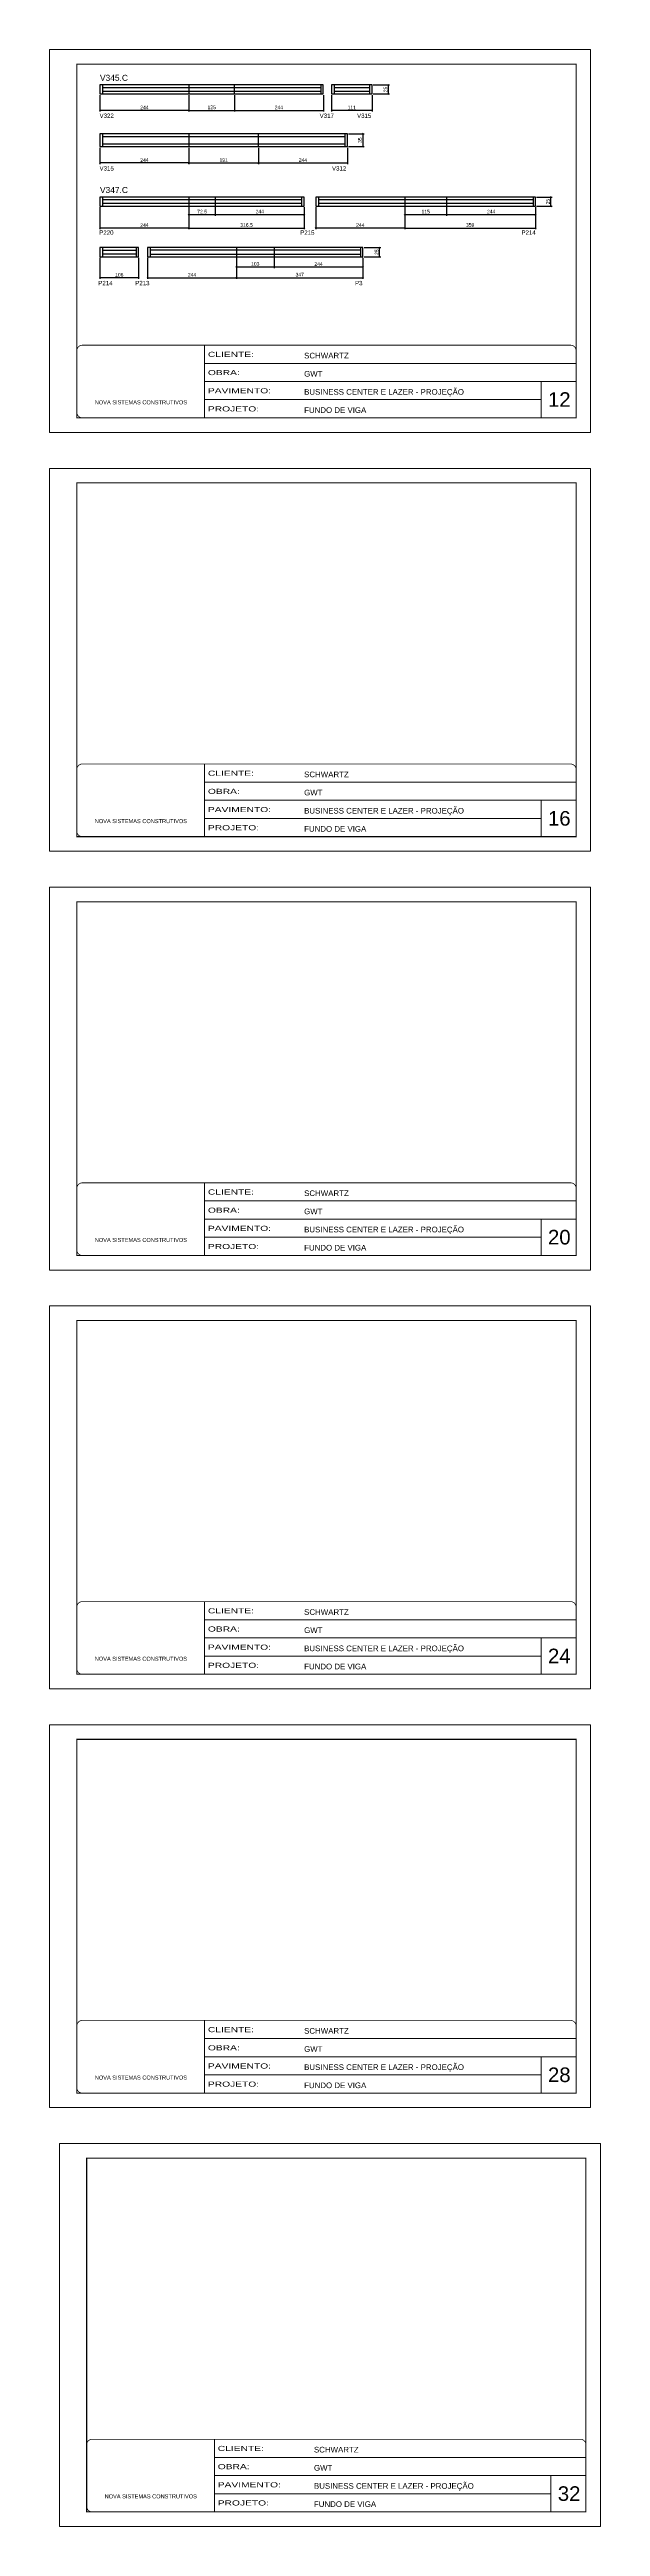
# Model space of a CAD drawing. Extents: x 3245 to 12416, y 917 to 10295.
# Drawn here: x 8014 to 9526, y 917 to 7710 of the extents above; entities that cross this region are included whole.
import ezdxf

# ---------------------------------------------------------------- set-up
doc = ezdxf.new("R2010")
doc.units = 0
doc.linetypes.add('CONTINUO', pattern=[0])
doc.linetypes.add('DASHED', pattern=[0.75, 0.5, -0.25])
for name, color, linetype in [('5', 5, 'Continuous'), ('COTA', 241, 'Continuous'), ('NOMENCLATURA', 7, 'Continuous'), ('Painéis', 200, 'Continuous'), ('SARR_2.2x7', 40, 'Continuous')]:
    doc.layers.add(name, color=color, linetype=linetype)
for name, color, linetype, lineweight in [('CARIMBO', 255, 'Continuous', 9), ('Folhas', 255, 'Continuous', 9), ('SARRAFO DE PRESSAO', 251, 'DASHED', 9)]:
    doc.layers.add(name, color=color, linetype=linetype, lineweight=lineweight)
doc.styles.add('ARIAL', font='arial.ttf')
doc.styles.add('COTA TECNICA-50', font='techl___.ttf', dxfattribs={"height": 10})
doc.styles.get("Standard").update_dxf_attribs({"font": 'arial.ttf'})
doc.styles.add('Tecnologia', font='')
doc.styles.get('Tecnologia').set_extended_font_data('Forgotten Futurist')
doc.dimstyles.new('COTA PAINEL-50', dxfattribs={"dimtxt": 10, "dimasz": 3, "dimexe": 3, "dimexo": 3, "dimgap": 3, "dimtad": 1, "dimdec": 1, "dimzin": 12, "dimdsep": 46, "dimtxsty": 'COTA TECNICA-50', "dimblk1": 'OBLIQUE', "dimblk2": 'OBLIQUE', "dimsah": 1, "dimcen": 0.9, "dimclrd": 4, "dimclre": 4, "dimclrt": 240, "dimadec": 1, "dimazin": 3, "dimtfac": 1, "dimtdec": 1, "dimtmove": 0, "dimatfit": 3, "dimfxl": 1, "dimtolj": 1, "dimtzin": 12, "dimarcsym": 0})

# ---------------------------------------------------------------- blocks, each defined once
blk = doc.blocks.new('9999999999')
at = {"color": 30, "linetype": 'CONTINUO'}
for p, q in [((98564.6, 34230.2), (98564.6, 34429.4)), ((98564.6, 34379.6), (99584, 34379.6)), ((98564.6, 34329.8), (99488, 34329.8)), ((99584, 34329.8), (99488, 34329.8)), ((99488, 34329.8), (99488, 34230.2)), ((98564.6, 34280), (99488, 34280))]:
    blk.add_line(p, q, dxfattribs=at)
at = {"color": 30, "linetype": 'CONTINUO', "const_width": 2}
blk.add_lwpolyline([(99584, 34230.2), (99584, 34414.4, 0.414214), (99569, 34429.4), (98229, 34429.4, 0.414214), (98214, 34414.4), (98214, 34245.2, 0.414214), (98229, 34230.2), (99584, 34230.2)], format="xyb", dxfattribs=at)
at = {"layer": 'Folhas'}
blk.add_lwpolyline([(98139, 34190.2), (99624, 34190.2), (99624, 35240.2), (98139, 35240.2)], close=True, dxfattribs=at)
at = {"layer": 'Folhas', "color": 30, "const_width": 3}
blk.add_lwpolyline([(98214, 34230.2), (99584, 34230.2), (99584, 35200.2), (98214, 35200.2)], close=True, dxfattribs=at)
at = {"color": 7, "linetype": 'Continuous', "ltscale": 5, "style": 'ARIAL'}
for s, height, p in [('SCHWARTZ', 15.48, (98837.7, 34393.1)), ('GWT', 15.48, (98837.7, 34343.3)), ('BUSINESS CENTER E LAZER - PROJEÇÃO', 15.483, (98837.7, 34293.5)), ('NOVA SISTEMAS CONSTRUTIVOS', 11.059, (98263.2, 34267.2)), ('FUNDO DE VIGA', 15.483, (98837.7, 34243.7))]:
    blk.add_text(s, height=height, dxfattribs=at).set_placement(p)
at = {"layer": 'Folhas', "color": 7, "style": 'Tecnologia', "width": 1.5}
for s, p in [('CLIENTE:', (98573.7, 34397.2)), ('OBRA:', (98573.7, 34347.3)), ('PAVIMENTO:', (98573.7, 34297.5)), ('PROJETO:', (98573.7, 34247.7))]:
    blk.add_text(s, height=14, dxfattribs=at).set_placement(p)
blk = doc.blocks.new('_Oblique')
at = {"color": 0, "linetype": 'ByBlock', "lineweight": -2}
blk.add_line((-0.5, -0.5), (0.5, 0.5), dxfattribs=at)
blk = doc.blocks.new('*D265')
at = {"layer": 'COTA', "color": 4, "linetype": 'ByBlock', "lineweight": -2, "transparency": 16777216}
for p, q in [((8152.3, 7585.2), (8152.3, 7540.3)), ((8396.3, 7543.3), (8152.3, 7543.3)), ((8396.3, 7585.2), (8396.3, 7540.3))]:
    blk.add_line(p, q, dxfattribs=at)
at = {"layer": 'Defpoints', "color": 0, "linetype": 'ByBlock', "transparency": 16777216}
for p in [(8152.3, 7588.2), (8152.3, 7543.3), (8396.3, 7588.2)]:
    blk.add_point(p, dxfattribs=at)
at = {"layer": 'COTA', "color": 4, "linetype": 'ByBlock', "lineweight": -2, "transparency": 16777216, "xscale": 3, "yscale": 3, "zscale": 3, "rotation": 180}
blk.add_blockref('_Oblique', (8152.3, 7543.3), dxfattribs=at)
at = {"layer": 'COTA', "color": 4, "linetype": 'ByBlock', "lineweight": -2, "transparency": 16777216, "xscale": 3, "yscale": 3, "zscale": 3}
blk.add_blockref('_Oblique', (8396.3, 7543.3), dxfattribs=at)
at = {"layer": 'COTA', "color": 240, "linetype": 'ByBlock', "transparency": 16777216, "insert": (8274.3, 7551.4), "char_height": 10, "attachment_point": 5, "style": 'COTA TECNICA-50'}
blk.add_mtext('\\A1;244', dxfattribs=at)
blk = doc.blocks.new('*D429')
at = {"layer": 'COTA', "color": 4, "linetype": 'ByBlock', "lineweight": -2, "transparency": 16777216}
for p, q in [((8396.3, 7585.2), (8396.3, 7540.3)), ((8396.3, 7543.3), (8521.3, 7543.3)), ((8521.3, 7585.2), (8521.3, 7540.3))]:
    blk.add_line(p, q, dxfattribs=at)
at = {"layer": 'Defpoints', "color": 0, "linetype": 'ByBlock', "transparency": 16777216}
for p in [(8396.3, 7588.2), (8521.3, 7588.2), (8521.3, 7543.3)]:
    blk.add_point(p, dxfattribs=at)
at = {"layer": 'COTA', "color": 4, "linetype": 'ByBlock', "lineweight": -2, "transparency": 16777216, "xscale": 3, "yscale": 3, "zscale": 3, "rotation": 180}
blk.add_blockref('_Oblique', (8396.3, 7543.3), dxfattribs=at)
at = {"layer": 'COTA', "color": 4, "linetype": 'ByBlock', "lineweight": -2, "transparency": 16777216, "xscale": 3, "yscale": 3, "zscale": 3}
blk.add_blockref('_Oblique', (8521.3, 7543.3), dxfattribs=at)
at = {"layer": 'COTA', "color": 240, "linetype": 'ByBlock', "transparency": 16777216, "insert": (8458.8, 7551.5), "char_height": 10, "attachment_point": 5, "style": 'COTA TECNICA-50'}
blk.add_mtext('\\A1;125', dxfattribs=at)
blk = doc.blocks.new('*D430')
at = {"layer": 'COTA', "color": 4, "linetype": 'ByBlock', "lineweight": -2, "transparency": 16777216}
for p, q in [((8521.3, 7585.2), (8521.3, 7540.3)), ((8521.3, 7543.3), (8765.3, 7543.3)), ((8765.3, 7585.2), (8765.3, 7540.3))]:
    blk.add_line(p, q, dxfattribs=at)
at = {"layer": 'Defpoints', "color": 0, "linetype": 'ByBlock', "transparency": 16777216}
for p in [(8521.3, 7588.2), (8765.3, 7588.2), (8765.3, 7543.3)]:
    blk.add_point(p, dxfattribs=at)
at = {"layer": 'COTA', "color": 4, "linetype": 'ByBlock', "lineweight": -2, "transparency": 16777216, "xscale": 3, "yscale": 3, "zscale": 3, "rotation": 180}
blk.add_blockref('_Oblique', (8521.3, 7543.3), dxfattribs=at)
at = {"layer": 'COTA', "color": 4, "linetype": 'ByBlock', "lineweight": -2, "transparency": 16777216, "xscale": 3, "yscale": 3, "zscale": 3}
blk.add_blockref('_Oblique', (8765.3, 7543.3), dxfattribs=at)
at = {"layer": 'COTA', "color": 240, "linetype": 'ByBlock', "transparency": 16777216, "insert": (8643.3, 7551.4), "char_height": 10, "attachment_point": 5, "style": 'COTA TECNICA-50'}
blk.add_mtext('\\A1;244', dxfattribs=at)
blk = doc.blocks.new('*D431')
at = {"layer": 'COTA', "color": 4, "linetype": 'ByBlock', "lineweight": -2, "transparency": 16777216}
for p, q in [((8788, 7585.2), (8788, 7540.3)), ((8899, 7543.3), (8788, 7543.3)), ((8899, 7585.2), (8899, 7540.3))]:
    blk.add_line(p, q, dxfattribs=at)
at = {"layer": 'Defpoints', "color": 0, "linetype": 'ByBlock', "transparency": 16777216}
for p in [(8788, 7588.2), (8788, 7543.3), (8899, 7588.2)]:
    blk.add_point(p, dxfattribs=at)
at = {"layer": 'COTA', "color": 4, "linetype": 'ByBlock', "lineweight": -2, "transparency": 16777216, "xscale": 3, "yscale": 3, "zscale": 3, "rotation": 180}
blk.add_blockref('_Oblique', (8788, 7543.3), dxfattribs=at)
at = {"layer": 'COTA', "color": 4, "linetype": 'ByBlock', "lineweight": -2, "transparency": 16777216, "xscale": 3, "yscale": 3, "zscale": 3}
blk.add_blockref('_Oblique', (8899, 7543.3), dxfattribs=at)
at = {"layer": 'COTA', "color": 240, "linetype": 'ByBlock', "transparency": 16777216, "insert": (8843.5, 7551.4), "char_height": 10, "attachment_point": 5, "style": 'COTA TECNICA-50'}
blk.add_mtext('\\A1;111', dxfattribs=at)
blk = doc.blocks.new('*D432')
at = {"layer": 'COTA', "color": 4, "linetype": 'ByBlock', "lineweight": -2, "transparency": 16777216}
for p, q in [((8902, 7613.2), (8946.8, 7613.2)), ((8943.8, 7588.2), (8943.8, 7613.2)), ((8902, 7588.2), (8946.8, 7588.2))]:
    blk.add_line(p, q, dxfattribs=at)
at = {"layer": 'Defpoints', "color": 0, "linetype": 'ByBlock', "transparency": 16777216}
for p in [(8899, 7613.2), (8943.8, 7613.2), (8899, 7588.2)]:
    blk.add_point(p, dxfattribs=at)
at = {"layer": 'COTA', "color": 4, "linetype": 'ByBlock', "lineweight": -2, "transparency": 16777216, "xscale": 3, "yscale": 3, "zscale": 3}
for p, rotation in [((8943.8, 7613.2), 90), ((8943.8, 7588.2), 270)]:
    blk.add_blockref('_Oblique', p, dxfattribs=dict(at, rotation=rotation))
at = {"layer": 'COTA', "color": 240, "linetype": 'ByBlock', "transparency": 16777216, "insert": (8935.7, 7600.7), "char_height": 10, "attachment_point": 5, "rotation": 90, "style": 'COTA TECNICA-50'}
blk.add_mtext('\\A1;25', dxfattribs=at)
blk = doc.blocks.new('*D266')
at = {"layer": 'COTA', "color": 4, "linetype": 'ByBlock', "lineweight": -2, "transparency": 16777216}
for p, q in [((8152.3, 7440.9), (8152.3, 7396)), ((8396.3, 7440.9), (8396.3, 7396)), ((8396.3, 7399), (8152.3, 7399))]:
    blk.add_line(p, q, dxfattribs=at)
at = {"layer": 'Defpoints', "color": 0, "linetype": 'ByBlock', "transparency": 16777216}
for p in [(8152.3, 7443.9), (8396.3, 7443.9), (8152.3, 7399)]:
    blk.add_point(p, dxfattribs=at)
at = {"layer": 'COTA', "color": 4, "linetype": 'ByBlock', "lineweight": -2, "transparency": 16777216, "xscale": 3, "yscale": 3, "zscale": 3, "rotation": 180}
blk.add_blockref('_Oblique', (8152.3, 7399), dxfattribs=at)
at = {"layer": 'COTA', "color": 4, "linetype": 'ByBlock', "lineweight": -2, "transparency": 16777216, "xscale": 3, "yscale": 3, "zscale": 3}
blk.add_blockref('_Oblique', (8396.3, 7399), dxfattribs=at)
at = {"layer": 'COTA', "color": 240, "linetype": 'ByBlock', "transparency": 16777216, "insert": (8274.3, 7407), "char_height": 10, "attachment_point": 5, "style": 'COTA TECNICA-50'}
blk.add_mtext('\\A1;244', dxfattribs=at)
blk = doc.blocks.new('*D433')
at = {"layer": 'COTA', "color": 4, "linetype": 'ByBlock', "lineweight": -2, "transparency": 16777216}
for p, q in [((8396.3, 7440.9), (8396.3, 7396)), ((8587.3, 7440.9), (8587.3, 7396)), ((8396.3, 7399), (8587.3, 7399))]:
    blk.add_line(p, q, dxfattribs=at)
at = {"layer": 'Defpoints', "color": 0, "linetype": 'ByBlock', "transparency": 16777216}
for p in [(8396.3, 7443.9), (8587.3, 7443.9), (8587.3, 7399)]:
    blk.add_point(p, dxfattribs=at)
at = {"layer": 'COTA', "color": 4, "linetype": 'ByBlock', "lineweight": -2, "transparency": 16777216, "xscale": 3, "yscale": 3, "zscale": 3, "rotation": 180}
blk.add_blockref('_Oblique', (8396.3, 7399), dxfattribs=at)
at = {"layer": 'COTA', "color": 4, "linetype": 'ByBlock', "lineweight": -2, "transparency": 16777216, "xscale": 3, "yscale": 3, "zscale": 3}
blk.add_blockref('_Oblique', (8587.3, 7399), dxfattribs=at)
at = {"layer": 'COTA', "color": 240, "linetype": 'ByBlock', "transparency": 16777216, "insert": (8491.8, 7407.1), "char_height": 10, "attachment_point": 5, "style": 'COTA TECNICA-50'}
blk.add_mtext('\\A1;191', dxfattribs=at)
blk = doc.blocks.new('*D434')
at = {"layer": 'COTA', "color": 4, "linetype": 'ByBlock', "lineweight": -2, "transparency": 16777216}
for p, q in [((8587.3, 7440.9), (8587.3, 7396)), ((8831.3, 7440.9), (8831.3, 7396)), ((8587.3, 7399), (8831.3, 7399))]:
    blk.add_line(p, q, dxfattribs=at)
at = {"layer": 'Defpoints', "color": 0, "linetype": 'ByBlock', "transparency": 16777216}
for p in [(8587.3, 7443.9), (8831.3, 7443.9), (8831.3, 7399)]:
    blk.add_point(p, dxfattribs=at)
at = {"layer": 'COTA', "color": 4, "linetype": 'ByBlock', "lineweight": -2, "transparency": 16777216, "xscale": 3, "yscale": 3, "zscale": 3, "rotation": 180}
blk.add_blockref('_Oblique', (8587.3, 7399), dxfattribs=at)
at = {"layer": 'COTA', "color": 4, "linetype": 'ByBlock', "lineweight": -2, "transparency": 16777216, "xscale": 3, "yscale": 3, "zscale": 3}
blk.add_blockref('_Oblique', (8831.3, 7399), dxfattribs=at)
at = {"layer": 'COTA', "color": 240, "linetype": 'ByBlock', "transparency": 16777216, "insert": (8709.3, 7407), "char_height": 10, "attachment_point": 5, "style": 'COTA TECNICA-50'}
blk.add_mtext('\\A1;244', dxfattribs=at)
blk = doc.blocks.new('*D435')
at = {"layer": 'COTA', "color": 4, "linetype": 'ByBlock', "lineweight": -2, "transparency": 16777216}
for p, q in [((8834.3, 7478.9), (8877.1, 7478.9)), ((8874.1, 7478.9), (8874.1, 7443.9)), ((8834.3, 7443.9), (8877.1, 7443.9))]:
    blk.add_line(p, q, dxfattribs=at)
at = {"layer": 'Defpoints', "color": 0, "linetype": 'ByBlock', "transparency": 16777216}
for p in [(8831.3, 7478.9), (8831.3, 7443.9), (8874.1, 7443.9)]:
    blk.add_point(p, dxfattribs=at)
at = {"layer": 'COTA', "color": 4, "linetype": 'ByBlock', "lineweight": -2, "transparency": 16777216, "xscale": 3, "yscale": 3, "zscale": 3}
for p, rotation in [((8874.1, 7478.9), 90), ((8874.1, 7443.9), 270)]:
    blk.add_blockref('_Oblique', p, dxfattribs=dict(at, rotation=rotation))
at = {"layer": 'COTA', "color": 240, "linetype": 'ByBlock', "transparency": 16777216, "insert": (8865.8, 7461.4), "char_height": 10, "attachment_point": 5, "rotation": 90, "style": 'COTA TECNICA-50'}
blk.add_mtext('\\A1;35', dxfattribs=at)
blk = doc.blocks.new('*D436')
at = {"layer": 'COTA', "color": 4, "linetype": 'ByBlock', "lineweight": -2, "transparency": 16777216}
for p, q in [((8152.3, 7277.6), (8152.3, 7217.6)), ((8396.3, 7277.6), (8396.3, 7217.6)), ((8396.3, 7220.6), (8152.3, 7220.6))]:
    blk.add_line(p, q, dxfattribs=at)
at = {"layer": 'Defpoints', "color": 0, "linetype": 'ByBlock', "transparency": 16777216}
for p in [(8152.3, 7280.6), (8396.3, 7280.6), (8152.3, 7220.6)]:
    blk.add_point(p, dxfattribs=at)
at = {"layer": 'COTA', "color": 4, "linetype": 'ByBlock', "lineweight": -2, "transparency": 16777216, "xscale": 3, "yscale": 3, "zscale": 3, "rotation": 180}
blk.add_blockref('_Oblique', (8152.3, 7220.6), dxfattribs=at)
at = {"layer": 'COTA', "color": 4, "linetype": 'ByBlock', "lineweight": -2, "transparency": 16777216, "xscale": 3, "yscale": 3, "zscale": 3}
blk.add_blockref('_Oblique', (8396.3, 7220.6), dxfattribs=at)
at = {"layer": 'COTA', "color": 240, "linetype": 'ByBlock', "transparency": 16777216, "insert": (8274.3, 7228.7), "char_height": 10, "attachment_point": 5, "style": 'COTA TECNICA-50'}
blk.add_mtext('\\A1;244', dxfattribs=at)
blk = doc.blocks.new('*D407')
at = {"layer": 'COTA', "color": 4, "linetype": 'ByBlock', "lineweight": -2, "transparency": 16777216}
for p, q in [((8396.3, 7277.6), (8396.3, 7217.6)), ((8712.8, 7277.6), (8712.8, 7217.6)), ((8396.3, 7220.6), (8712.8, 7220.6))]:
    blk.add_line(p, q, dxfattribs=at)
at = {"layer": 'Defpoints', "color": 0, "linetype": 'ByBlock', "transparency": 16777216}
for p in [(8396.3, 7280.6), (8712.8, 7280.6), (8712.8, 7220.6)]:
    blk.add_point(p, dxfattribs=at)
at = {"layer": 'COTA', "color": 4, "linetype": 'ByBlock', "lineweight": -2, "transparency": 16777216, "xscale": 3, "yscale": 3, "zscale": 3, "rotation": 180}
blk.add_blockref('_Oblique', (8396.3, 7220.6), dxfattribs=at)
at = {"layer": 'COTA', "color": 4, "linetype": 'ByBlock', "lineweight": -2, "transparency": 16777216, "xscale": 3, "yscale": 3, "zscale": 3}
blk.add_blockref('_Oblique', (8712.8, 7220.6), dxfattribs=at)
at = {"layer": 'COTA', "color": 240, "linetype": 'ByBlock', "transparency": 16777216, "insert": (8554.5, 7228.9), "char_height": 10, "attachment_point": 5, "style": 'COTA TECNICA-50'}
blk.add_mtext('\\A1;316.5', dxfattribs=at)
blk = doc.blocks.new('*D408')
at = {"layer": 'COTA', "color": 4, "linetype": 'ByBlock', "lineweight": -2, "transparency": 16777216}
for p, q in [((8396.3, 7277.6), (8396.3, 7254.5)), ((8468.8, 7277.6), (8468.8, 7254.5)), ((8396.3, 7257.5), (8468.8, 7257.5))]:
    blk.add_line(p, q, dxfattribs=at)
at = {"layer": 'Defpoints', "color": 0, "linetype": 'ByBlock', "transparency": 16777216}
for p in [(8396.3, 7280.6), (8468.8, 7280.6), (8468.8, 7257.5)]:
    blk.add_point(p, dxfattribs=at)
at = {"layer": 'COTA', "color": 4, "linetype": 'ByBlock', "lineweight": -2, "transparency": 16777216, "xscale": 3, "yscale": 3, "zscale": 3, "rotation": 180}
blk.add_blockref('_Oblique', (8396.3, 7257.5), dxfattribs=at)
at = {"layer": 'COTA', "color": 4, "linetype": 'ByBlock', "lineweight": -2, "transparency": 16777216, "xscale": 3, "yscale": 3, "zscale": 3}
blk.add_blockref('_Oblique', (8468.8, 7257.5), dxfattribs=at)
at = {"layer": 'COTA', "color": 240, "linetype": 'ByBlock', "transparency": 16777216, "insert": (8432.5, 7265.6), "char_height": 10, "attachment_point": 5, "style": 'COTA TECNICA-50'}
blk.add_mtext('\\A1;72.5', dxfattribs=at)
blk = doc.blocks.new('*D409')
at = {"layer": 'COTA', "color": 4, "linetype": 'ByBlock', "lineweight": -2, "transparency": 16777216}
for p, q in [((8468.8, 7277.6), (8468.8, 7254.5)), ((8712.8, 7277.6), (8712.8, 7254.5)), ((8468.8, 7257.5), (8712.8, 7257.5))]:
    blk.add_line(p, q, dxfattribs=at)
at = {"layer": 'Defpoints', "color": 0, "linetype": 'ByBlock', "transparency": 16777216}
for p in [(8468.8, 7280.6), (8712.8, 7280.6), (8712.8, 7257.5)]:
    blk.add_point(p, dxfattribs=at)
at = {"layer": 'COTA', "color": 4, "linetype": 'ByBlock', "lineweight": -2, "transparency": 16777216, "xscale": 3, "yscale": 3, "zscale": 3, "rotation": 180}
blk.add_blockref('_Oblique', (8468.8, 7257.5), dxfattribs=at)
at = {"layer": 'COTA', "color": 4, "linetype": 'ByBlock', "lineweight": -2, "transparency": 16777216, "xscale": 3, "yscale": 3, "zscale": 3}
blk.add_blockref('_Oblique', (8712.8, 7257.5), dxfattribs=at)
at = {"layer": 'COTA', "color": 240, "linetype": 'ByBlock', "transparency": 16777216, "insert": (8590.8, 7265.6), "char_height": 10, "attachment_point": 5, "style": 'COTA TECNICA-50'}
blk.add_mtext('\\A1;244', dxfattribs=at)
blk = doc.blocks.new('*D410')
at = {"layer": 'COTA', "color": 4, "linetype": 'ByBlock', "lineweight": -2, "transparency": 16777216}
for p, q in [((8744.6, 7277.6), (8744.6, 7217.6)), ((8988.6, 7277.6), (8988.6, 7217.6)), ((8988.6, 7220.6), (8744.6, 7220.6))]:
    blk.add_line(p, q, dxfattribs=at)
at = {"layer": 'Defpoints', "color": 0, "linetype": 'ByBlock', "transparency": 16777216}
for p in [(8744.6, 7280.6), (8988.6, 7280.6), (8744.6, 7220.6)]:
    blk.add_point(p, dxfattribs=at)
at = {"layer": 'COTA', "color": 4, "linetype": 'ByBlock', "lineweight": -2, "transparency": 16777216, "xscale": 3, "yscale": 3, "zscale": 3, "rotation": 180}
blk.add_blockref('_Oblique', (8744.6, 7220.6), dxfattribs=at)
at = {"layer": 'COTA', "color": 4, "linetype": 'ByBlock', "lineweight": -2, "transparency": 16777216, "xscale": 3, "yscale": 3, "zscale": 3}
blk.add_blockref('_Oblique', (8988.6, 7220.6), dxfattribs=at)
at = {"layer": 'COTA', "color": 240, "linetype": 'ByBlock', "transparency": 16777216, "insert": (8866.6, 7228.7), "char_height": 10, "attachment_point": 5, "style": 'COTA TECNICA-50'}
blk.add_mtext('\\A1;244', dxfattribs=at)
blk = doc.blocks.new('*D411')
at = {"layer": 'COTA', "color": 4, "linetype": 'ByBlock', "lineweight": -2, "transparency": 16777216}
for p, q in [((8988.6, 7277.6), (8988.6, 7217.6)), ((9347.6, 7277.6), (9347.6, 7217.6)), ((8988.6, 7220.6), (9347.6, 7220.6))]:
    blk.add_line(p, q, dxfattribs=at)
at = {"layer": 'Defpoints', "color": 0, "linetype": 'ByBlock', "transparency": 16777216}
for p in [(8988.6, 7280.6), (9347.6, 7280.6), (9347.6, 7220.6)]:
    blk.add_point(p, dxfattribs=at)
at = {"layer": 'COTA', "color": 4, "linetype": 'ByBlock', "lineweight": -2, "transparency": 16777216, "xscale": 3, "yscale": 3, "zscale": 3, "rotation": 180}
blk.add_blockref('_Oblique', (8988.6, 7220.6), dxfattribs=at)
at = {"layer": 'COTA', "color": 4, "linetype": 'ByBlock', "lineweight": -2, "transparency": 16777216, "xscale": 3, "yscale": 3, "zscale": 3}
blk.add_blockref('_Oblique', (9347.6, 7220.6), dxfattribs=at)
at = {"layer": 'COTA', "color": 240, "linetype": 'ByBlock', "transparency": 16777216, "insert": (9168.1, 7228.9), "char_height": 10, "attachment_point": 5, "style": 'COTA TECNICA-50'}
blk.add_mtext('\\A1;359', dxfattribs=at)
blk = doc.blocks.new('*D412')
at = {"layer": 'COTA', "color": 4, "linetype": 'ByBlock', "lineweight": -2, "transparency": 16777216}
for p, q in [((8988.6, 7277.6), (8988.6, 7254.5)), ((9103.6, 7277.6), (9103.6, 7254.5)), ((8988.6, 7257.5), (9103.6, 7257.5))]:
    blk.add_line(p, q, dxfattribs=at)
at = {"layer": 'Defpoints', "color": 0, "linetype": 'ByBlock', "transparency": 16777216}
for p in [(8988.6, 7280.6), (9103.6, 7280.6), (9103.6, 7257.5)]:
    blk.add_point(p, dxfattribs=at)
at = {"layer": 'COTA', "color": 4, "linetype": 'ByBlock', "lineweight": -2, "transparency": 16777216, "xscale": 3, "yscale": 3, "zscale": 3, "rotation": 180}
blk.add_blockref('_Oblique', (8988.6, 7257.5), dxfattribs=at)
at = {"layer": 'COTA', "color": 4, "linetype": 'ByBlock', "lineweight": -2, "transparency": 16777216, "xscale": 3, "yscale": 3, "zscale": 3}
blk.add_blockref('_Oblique', (9103.6, 7257.5), dxfattribs=at)
at = {"layer": 'COTA', "color": 240, "linetype": 'ByBlock', "transparency": 16777216, "insert": (9046.1, 7265.6), "char_height": 10, "attachment_point": 5, "style": 'COTA TECNICA-50'}
blk.add_mtext('\\A1;115', dxfattribs=at)
blk = doc.blocks.new('*D413')
at = {"layer": 'COTA', "color": 4, "linetype": 'ByBlock', "lineweight": -2, "transparency": 16777216}
for p, q in [((9103.6, 7277.6), (9103.6, 7254.5)), ((9347.6, 7277.6), (9347.6, 7254.5)), ((9103.6, 7257.5), (9347.6, 7257.5))]:
    blk.add_line(p, q, dxfattribs=at)
at = {"layer": 'Defpoints', "color": 0, "linetype": 'ByBlock', "transparency": 16777216}
for p in [(9103.6, 7280.6), (9347.6, 7280.6), (9347.6, 7257.5)]:
    blk.add_point(p, dxfattribs=at)
at = {"layer": 'COTA', "color": 4, "linetype": 'ByBlock', "lineweight": -2, "transparency": 16777216, "xscale": 3, "yscale": 3, "zscale": 3, "rotation": 180}
blk.add_blockref('_Oblique', (9103.6, 7257.5), dxfattribs=at)
at = {"layer": 'COTA', "color": 4, "linetype": 'ByBlock', "lineweight": -2, "transparency": 16777216, "xscale": 3, "yscale": 3, "zscale": 3}
blk.add_blockref('_Oblique', (9347.6, 7257.5), dxfattribs=at)
at = {"layer": 'COTA', "color": 240, "linetype": 'ByBlock', "transparency": 16777216, "insert": (9225.6, 7265.6), "char_height": 10, "attachment_point": 5, "style": 'COTA TECNICA-50'}
blk.add_mtext('\\A1;244', dxfattribs=at)
blk = doc.blocks.new('*D414')
at = {"layer": 'COTA', "color": 4, "linetype": 'ByBlock', "lineweight": -2, "transparency": 16777216}
for p, q in [((9350.6, 7305.6), (9393, 7305.6)), ((9350.6, 7280.6), (9393, 7280.6)), ((9390, 7280.6), (9390, 7305.6))]:
    blk.add_line(p, q, dxfattribs=at)
at = {"layer": 'Defpoints', "color": 0, "linetype": 'ByBlock', "transparency": 16777216}
for p in [(9347.6, 7305.6), (9347.6, 7280.6), (9390, 7305.6)]:
    blk.add_point(p, dxfattribs=at)
at = {"layer": 'COTA', "color": 4, "linetype": 'ByBlock', "lineweight": -2, "transparency": 16777216, "xscale": 3, "yscale": 3, "zscale": 3}
for p, rotation in [((9390, 7305.6), 90), ((9390, 7280.6), 270)]:
    blk.add_blockref('_Oblique', p, dxfattribs=dict(at, rotation=rotation))
at = {"layer": 'COTA', "color": 240, "linetype": 'ByBlock', "transparency": 16777216, "insert": (9381.9, 7293.1), "char_height": 10, "attachment_point": 5, "rotation": 90, "style": 'COTA TECNICA-50'}
blk.add_mtext('\\A1;25', dxfattribs=at)
blk = doc.blocks.new('*D415')
at = {"layer": 'COTA', "color": 4, "linetype": 'ByBlock', "lineweight": -2, "transparency": 16777216}
for p, q in [((8152.3, 7138.9), (8152.3, 7081.4)), ((8258.3, 7138.9), (8258.3, 7081.4)), ((8258.3, 7084.4), (8152.3, 7084.4))]:
    blk.add_line(p, q, dxfattribs=at)
at = {"layer": 'Defpoints', "color": 0, "linetype": 'ByBlock', "transparency": 16777216}
for p in [(8152.3, 7141.9), (8258.3, 7141.9), (8152.3, 7084.4)]:
    blk.add_point(p, dxfattribs=at)
at = {"layer": 'COTA', "color": 4, "linetype": 'ByBlock', "lineweight": -2, "transparency": 16777216, "xscale": 3, "yscale": 3, "zscale": 3, "rotation": 180}
blk.add_blockref('_Oblique', (8152.3, 7084.4), dxfattribs=at)
at = {"layer": 'COTA', "color": 4, "linetype": 'ByBlock', "lineweight": -2, "transparency": 16777216, "xscale": 3, "yscale": 3, "zscale": 3}
blk.add_blockref('_Oblique', (8258.3, 7084.4), dxfattribs=at)
at = {"layer": 'COTA', "color": 240, "linetype": 'ByBlock', "transparency": 16777216, "insert": (8205.3, 7092.5), "char_height": 10, "attachment_point": 5, "style": 'COTA TECNICA-50'}
blk.add_mtext('\\A1;106', dxfattribs=at)
blk = doc.blocks.new('*D263')
at = {"layer": 'COTA', "color": 4, "linetype": 'ByBlock', "lineweight": -2, "transparency": 16777216}
for p, q in [((8283, 7138.9), (8283, 7081.4)), ((8527, 7138.9), (8527, 7081.4)), ((8283, 7084.4), (8527, 7084.4))]:
    blk.add_line(p, q, dxfattribs=at)
at = {"layer": 'Defpoints', "color": 0, "linetype": 'ByBlock', "transparency": 16777216}
for p in [(8283, 7141.9), (8527, 7141.9), (8527, 7084.4)]:
    blk.add_point(p, dxfattribs=at)
at = {"layer": 'COTA', "color": 4, "linetype": 'ByBlock', "lineweight": -2, "transparency": 16777216, "xscale": 3, "yscale": 3, "zscale": 3, "rotation": 180}
blk.add_blockref('_Oblique', (8283, 7084.4), dxfattribs=at)
at = {"layer": 'COTA', "color": 4, "linetype": 'ByBlock', "lineweight": -2, "transparency": 16777216, "xscale": 3, "yscale": 3, "zscale": 3}
blk.add_blockref('_Oblique', (8527, 7084.4), dxfattribs=at)
at = {"layer": 'COTA', "color": 240, "linetype": 'ByBlock', "transparency": 16777216, "insert": (8405, 7092.5), "char_height": 10, "attachment_point": 5, "style": 'COTA TECNICA-50'}
blk.add_mtext('\\A1;244', dxfattribs=at)
blk = doc.blocks.new('*D416')
at = {"layer": 'COTA', "color": 4, "linetype": 'ByBlock', "lineweight": -2, "transparency": 16777216}
for p, q in [((8527, 7138.9), (8527, 7081.4)), ((8874, 7138.9), (8874, 7081.4)), ((8527, 7084.4), (8874, 7084.4))]:
    blk.add_line(p, q, dxfattribs=at)
at = {"layer": 'Defpoints', "color": 0, "linetype": 'ByBlock', "transparency": 16777216}
for p in [(8527, 7141.9), (8874, 7141.9), (8874, 7084.4)]:
    blk.add_point(p, dxfattribs=at)
at = {"layer": 'COTA', "color": 4, "linetype": 'ByBlock', "lineweight": -2, "transparency": 16777216, "xscale": 3, "yscale": 3, "zscale": 3, "rotation": 180}
blk.add_blockref('_Oblique', (8527, 7084.4), dxfattribs=at)
at = {"layer": 'COTA', "color": 4, "linetype": 'ByBlock', "lineweight": -2, "transparency": 16777216, "xscale": 3, "yscale": 3, "zscale": 3}
blk.add_blockref('_Oblique', (8874, 7084.4), dxfattribs=at)
at = {"layer": 'COTA', "color": 240, "linetype": 'ByBlock', "transparency": 16777216, "insert": (8700.5, 7092.7), "char_height": 10, "attachment_point": 5, "style": 'COTA TECNICA-50'}
blk.add_mtext('\\A1;347', dxfattribs=at)
blk = doc.blocks.new('*D417')
at = {"layer": 'COTA', "color": 4, "linetype": 'ByBlock', "lineweight": -2, "transparency": 16777216}
for p, q in [((8527, 7138.9), (8527, 7110.8)), ((8630, 7138.9), (8630, 7110.8)), ((8527, 7113.8), (8630, 7113.8))]:
    blk.add_line(p, q, dxfattribs=at)
at = {"layer": 'Defpoints', "color": 0, "linetype": 'ByBlock', "transparency": 16777216}
for p in [(8527, 7141.9), (8630, 7141.9), (8630, 7113.8)]:
    blk.add_point(p, dxfattribs=at)
at = {"layer": 'COTA', "color": 4, "linetype": 'ByBlock', "lineweight": -2, "transparency": 16777216, "xscale": 3, "yscale": 3, "zscale": 3, "rotation": 180}
blk.add_blockref('_Oblique', (8527, 7113.8), dxfattribs=at)
at = {"layer": 'COTA', "color": 4, "linetype": 'ByBlock', "lineweight": -2, "transparency": 16777216, "xscale": 3, "yscale": 3, "zscale": 3}
blk.add_blockref('_Oblique', (8630, 7113.8), dxfattribs=at)
at = {"layer": 'COTA', "color": 240, "linetype": 'ByBlock', "transparency": 16777216, "insert": (8578.5, 7122), "char_height": 10, "attachment_point": 5, "style": 'COTA TECNICA-50'}
blk.add_mtext('\\A1;103', dxfattribs=at)
blk = doc.blocks.new('*D418')
at = {"layer": 'COTA', "color": 4, "linetype": 'ByBlock', "lineweight": -2, "transparency": 16777216}
for p, q in [((8630, 7138.9), (8630, 7110.8)), ((8874, 7138.9), (8874, 7110.8)), ((8630, 7113.8), (8874, 7113.8))]:
    blk.add_line(p, q, dxfattribs=at)
at = {"layer": 'Defpoints', "color": 0, "linetype": 'ByBlock', "transparency": 16777216}
for p in [(8630, 7141.9), (8874, 7141.9), (8874, 7113.8)]:
    blk.add_point(p, dxfattribs=at)
at = {"layer": 'COTA', "color": 4, "linetype": 'ByBlock', "lineweight": -2, "transparency": 16777216, "xscale": 3, "yscale": 3, "zscale": 3, "rotation": 180}
blk.add_blockref('_Oblique', (8630, 7113.8), dxfattribs=at)
at = {"layer": 'COTA', "color": 4, "linetype": 'ByBlock', "lineweight": -2, "transparency": 16777216, "xscale": 3, "yscale": 3, "zscale": 3}
blk.add_blockref('_Oblique', (8874, 7113.8), dxfattribs=at)
at = {"layer": 'COTA', "color": 240, "linetype": 'ByBlock', "transparency": 16777216, "insert": (8752, 7121.9), "char_height": 10, "attachment_point": 5, "style": 'COTA TECNICA-50'}
blk.add_mtext('\\A1;244', dxfattribs=at)
blk = doc.blocks.new('*D419')
at = {"layer": 'COTA', "color": 4, "linetype": 'ByBlock', "lineweight": -2, "transparency": 16777216}
for p, q in [((8877, 7166.9), (8922.7, 7166.9)), ((8877, 7141.9), (8922.7, 7141.9)), ((8919.7, 7141.9), (8919.7, 7166.9))]:
    blk.add_line(p, q, dxfattribs=at)
at = {"layer": 'Defpoints', "color": 0, "linetype": 'ByBlock', "transparency": 16777216}
for p in [(8874, 7166.9), (8874, 7141.9), (8919.7, 7166.9)]:
    blk.add_point(p, dxfattribs=at)
at = {"layer": 'COTA', "color": 4, "linetype": 'ByBlock', "lineweight": -2, "transparency": 16777216, "xscale": 3, "yscale": 3, "zscale": 3}
for p, rotation in [((8919.7, 7166.9), 90), ((8919.7, 7141.9), 270)]:
    blk.add_blockref('_Oblique', p, dxfattribs=dict(at, rotation=rotation))
at = {"layer": 'COTA', "color": 240, "linetype": 'ByBlock', "transparency": 16777216, "insert": (8911.6, 7154.4), "char_height": 10, "attachment_point": 5, "rotation": 90, "style": 'COTA TECNICA-50'}
blk.add_mtext('\\A1;25', dxfattribs=at)

msp = doc.modelspace()

# ---------------------------------------------------------------- linework, layer by layer
at = {"layer": 'Painéis', "linetype": 'Continuous'}
for p, q in [((8765.27, 7613.23), (8152.27, 7613.23)), ((8152.27, 7613.23), (8152.27, 7588.23)), ((8396.27, 7613.23), (8396.27, 7588.23)), ((8521.27, 7588.23), (8521.27, 7613.23)), ((8765.27, 7588.23), (8765.27, 7613.23)), ((8152.27, 7588.23), (8765.27, 7588.23)), ((8831.27, 7478.85), (8152.27, 7478.85)), ((8152.27, 7478.85), (8152.27, 7443.85)), ((8396.27, 7478.85), (8396.27, 7443.85)), ((8587.27, 7443.85), (8587.27, 7478.85)), ((8831.27, 7443.85), (8831.27, 7478.85)), ((8152.27, 7443.85), (8831.27, 7443.85)), ((8396.27, 7305.57), (8396.27, 7280.57)), ((8468.77, 7305.57), (8468.77, 7280.57)), ((8988.64, 7305.57), (8988.64, 7280.57)), ((9103.64, 7305.57), (9103.64, 7280.57)), ((8527.04, 7166.87), (8527.04, 7141.87)), ((8630.04, 7166.87), (8630.04, 7141.87))]:
    msp.add_line(p, q, dxfattribs=at)
for points in [[(8898.98, 7613.23), (8787.98, 7613.23), (8787.98, 7588.23), (8898.98, 7588.23)], [(8712.77, 7305.57), (8152.27, 7305.57), (8152.27, 7280.57), (8712.77, 7280.57)], [(9347.64, 7305.57), (8744.64, 7305.57), (8744.64, 7280.57), (9347.64, 7280.57)], [(8258.27, 7166.87), (8152.27, 7166.87), (8152.27, 7141.87), (8258.27, 7141.87)], [(8283.04, 7141.87), (8874.04, 7141.87), (8874.04, 7166.87), (8283.04, 7166.87)]]:
    msp.add_lwpolyline(points, close=True, dxfattribs=at)
at = {"layer": 'SARR_2.2x7', "linetype": 'Continuous'}
for p, q in [((8159.27, 7613.23), (8159.27, 7588.23)), ((8758.27, 7613.23), (8758.27, 7588.23)), ((8794.98, 7613.23), (8794.98, 7588.23)), ((8891.98, 7613.23), (8891.98, 7588.23)), ((8159.27, 7606.23), (8396.27, 7606.23)), ((8396.27, 7595.23), (8159.27, 7595.23)), ((8396.27, 7606.23), (8521.27, 7606.23)), ((8521.27, 7595.23), (8396.27, 7595.23)), ((8521.27, 7606.23), (8758.27, 7606.23)), ((8758.27, 7595.23), (8521.27, 7595.23)), ((8794.98, 7606.23), (8891.98, 7606.23)), ((8891.98, 7595.23), (8794.98, 7595.23)), ((8159.27, 7478.85), (8159.27, 7443.85)), ((8824.27, 7478.85), (8824.27, 7443.85)), ((8159.27, 7471.85), (8396.27, 7471.85)), ((8396.27, 7450.85), (8159.27, 7450.85)), ((8396.27, 7471.85), (8587.27, 7471.85)), ((8587.27, 7450.85), (8396.27, 7450.85)), ((8587.27, 7471.85), (8824.27, 7471.85)), ((8824.27, 7450.85), (8587.27, 7450.85)), ((8159.27, 7305.57), (8159.27, 7280.57)), ((8159.27, 7298.57), (8396.27, 7298.57)), ((8396.27, 7287.57), (8159.27, 7287.57)), ((8396.27, 7298.57), (8705.77, 7298.57)), ((8705.77, 7287.57), (8396.27, 7287.57)), ((8705.77, 7305.57), (8705.77, 7280.57)), ((8751.64, 7305.57), (8751.64, 7280.57)), ((8751.64, 7298.57), (8988.64, 7298.57)), ((8988.64, 7287.57), (8751.64, 7287.57)), ((8988.64, 7298.57), (9340.64, 7298.57)), ((9340.64, 7287.57), (8988.64, 7287.57)), ((9340.64, 7305.57), (9340.64, 7280.57)), ((8159.27, 7166.87), (8159.27, 7141.87)), ((8159.27, 7159.87), (8251.27, 7159.87)), ((8251.27, 7148.87), (8159.27, 7148.87)), ((8251.27, 7166.87), (8251.27, 7141.87)), ((8290.04, 7166.87), (8290.04, 7141.87)), ((8527.04, 7159.87), (8290.04, 7159.87)), ((8290.04, 7148.87), (8527.04, 7148.87)), ((8867.04, 7159.87), (8527.04, 7159.87)), ((8527.04, 7148.87), (8867.04, 7148.87)), ((8867.04, 7166.87), (8867.04, 7141.87))]:
    msp.add_line(p, q, dxfattribs=at)

# ---------------------------------------------------------------- block references
at = {"layer": 'SARRAFO DE PRESSAO', "color": 6, "linetype": 'ByBlock'}
for p in [(-90125.13, -27530.07), (-90125.13, -28678.65), (-90125.13, -29827.22), (-90125.13, -30975.8), (-90125.13, -32124.38), (-90098.13, -33272.95)]:
    msp.add_blockref('9999999999', p, dxfattribs=at)

# ---------------------------------------------------------------- texts
at = {"layer": '5', "linetype": 'Continuous'}
for s, rotation, p in [('V322', 0.000036, (8151.19, 7522.65)), ('V317', 0.000036, (8755.17, 7522.65)), ('V315', 0.000036, (8857.92, 7522.65)), ('V315', 0.000036, (8151.19, 7378.27)), ('V312', 0.000036, (8789.09, 7378.27)), ('P220', 359.999964, (8150.3, 7202.19)), ('P215', 359.999964, (8701.81, 7202.19)), ('P214', 359.999964, (9309, 7202.19)), ('P214', 359.999964, (8147.8, 7063.74)), ('P213', 359.999964, (8249.23, 7063.74)), ('P3', 359.999964, (8852.39, 7063.74))]:
    msp.add_text(s, height=12, rotation=rotation, dxfattribs=at).set_placement(p)
at = {"layer": 'CARIMBO', "style": 'ARIAL'}
for s, p in [('12', (9381.7, 6730.27)), ('16', (9381.7, 5581.7)), ('20', (9381.7, 4433.12)), ('24', (9381.7, 3284.55)), ('28', (9381.7, 2135.97)), ('32', (9408.7, 987.4))]:
    msp.add_text(s, height=40, dxfattribs=at).set_placement(p)
at = {"layer": 'NOMENCLATURA', "linetype": 'Continuous'}
for s, p in [('V345.C', (8152.27, 7624.3)), ('V347.C', (8152.27, 7316.64))]:
    msp.add_text(s, height=16.5, dxfattribs=at).set_placement(p)

# ---------------------------------------------------------------- dimensions: what is measured, and where the dimension line sits
at = {"layer": 'COTA', "linetype": 'ByBlock'}
for base, p1, p2, angle, picture, middle in [((8943.84, 7613.23), (8898.98, 7588.23), (8898.98, 7613.23), 90, '*D432', (8935.73, 7600.73)), ((8152.27, 7543.35), (8396.27, 7588.23), (8152.27, 7588.23), 180, '*D265', (8274.27, 7551.42)), ((8787.98, 7543.35), (8898.98, 7588.23), (8787.98, 7588.23), 180, '*D431', (8843.48, 7551.41)), ((8874.06, 7443.85), (8831.27, 7478.85), (8831.27, 7443.85), 90, '*D435', (8865.84, 7461.35)), ((8152.27, 7398.97), (8396.27, 7443.85), (8152.27, 7443.85), 180, '*D266', (8274.27, 7407.04)), ((8152.27, 7220.63), (8396.27, 7280.57), (8152.27, 7280.57), 180, '*D436', (8274.27, 7228.71)), ((8744.64, 7220.63), (8988.64, 7280.57), (8744.64, 7280.57), 180, '*D410', (8866.64, 7228.71)), ((9390.05, 7305.57), (9347.64, 7280.57), (9347.64, 7305.57), 90, '*D414', (9381.94, 7293.07)), ((8152.27, 7084.44), (8258.27, 7141.87), (8152.27, 7141.87), 180, '*D415', (8205.27, 7092.54)), ((8919.74, 7166.87), (8874.04, 7141.87), (8874.04, 7166.87), 90, '*D419', (8911.63, 7154.37))]:
    dim = msp.add_linear_dim(base=base, p1=p1, p2=p2, angle=angle, dimstyle='COTA PAINEL-50', override={"dimarcsym": 1}, dxfattribs=at)
    dim.commit()
    dim.dimension.update_dxf_attribs({"geometry": picture, "text_midpoint": middle})
for base, p1, p2, override, picture, middle in [((8521.27, 7543.35), (8396.27, 7588.23), (8521.27, 7588.23), {"dimarcsym": 1}, '*D429', (8458.77, 7551.46)), ((8765.27, 7543.35), (8521.27, 7588.23), (8765.27, 7588.23), {"dimtmove": 1, "dimarcsym": 1}, '*D430', (8643.27, 7551.42)), ((8587.27, 7398.97), (8396.27, 7443.85), (8587.27, 7443.85), {"dimarcsym": 1}, '*D433', (8491.77, 7407.06)), ((8831.27, 7398.97), (8587.27, 7443.85), (8831.27, 7443.85), {"dimtmove": 1, "dimarcsym": 1}, '*D434', (8709.27, 7407.04)), ((8712.77, 7220.63), (8396.27, 7280.57), (8712.77, 7280.57), {"dimarcsym": 1}, '*D407', (8554.52, 7228.85)), ((8468.77, 7257.51), (8396.27, 7280.57), (8468.77, 7280.57), {"dimarcsym": 1}, '*D408', (8432.52, 7265.62)), ((8712.77, 7257.51), (8468.77, 7280.57), (8712.77, 7280.57), {"dimtmove": 1, "dimarcsym": 1}, '*D409', (8590.77, 7265.58)), ((9347.64, 7220.63), (8988.64, 7280.57), (9347.64, 7280.57), {"dimarcsym": 1}, '*D411', (9168.14, 7228.88)), ((9103.64, 7257.51), (8988.64, 7280.57), (9103.64, 7280.57), {"dimarcsym": 1}, '*D412', (9046.14, 7265.62)), ((9347.64, 7257.51), (9103.64, 7280.57), (9347.64, 7280.57), {"dimtmove": 1, "dimarcsym": 1}, '*D413', (9225.64, 7265.58)), ((8527.04, 7084.44), (8283.04, 7141.87), (8527.04, 7141.87), {"dimarcsym": 1}, '*D263', (8405.04, 7092.51)), ((8874.04, 7084.44), (8527.04, 7141.87), (8874.04, 7141.87), {"dimarcsym": 1}, '*D416', (8700.54, 7092.66)), ((8630.04, 7113.78), (8527.04, 7141.87), (8630.04, 7141.87), {"dimarcsym": 1}, '*D417', (8578.54, 7122)), ((8874.04, 7113.78), (8630.04, 7141.87), (8874.04, 7141.87), {"dimtmove": 1, "dimarcsym": 1}, '*D418', (8752.04, 7121.85))]:
    dim = msp.add_linear_dim(base=base, p1=p1, p2=p2, dimstyle='COTA PAINEL-50', override=override, dxfattribs=at)
    dim.commit()
    dim.dimension.update_dxf_attribs({"geometry": picture, "text_midpoint": middle})

doc.saveas('drawing.dxf')
